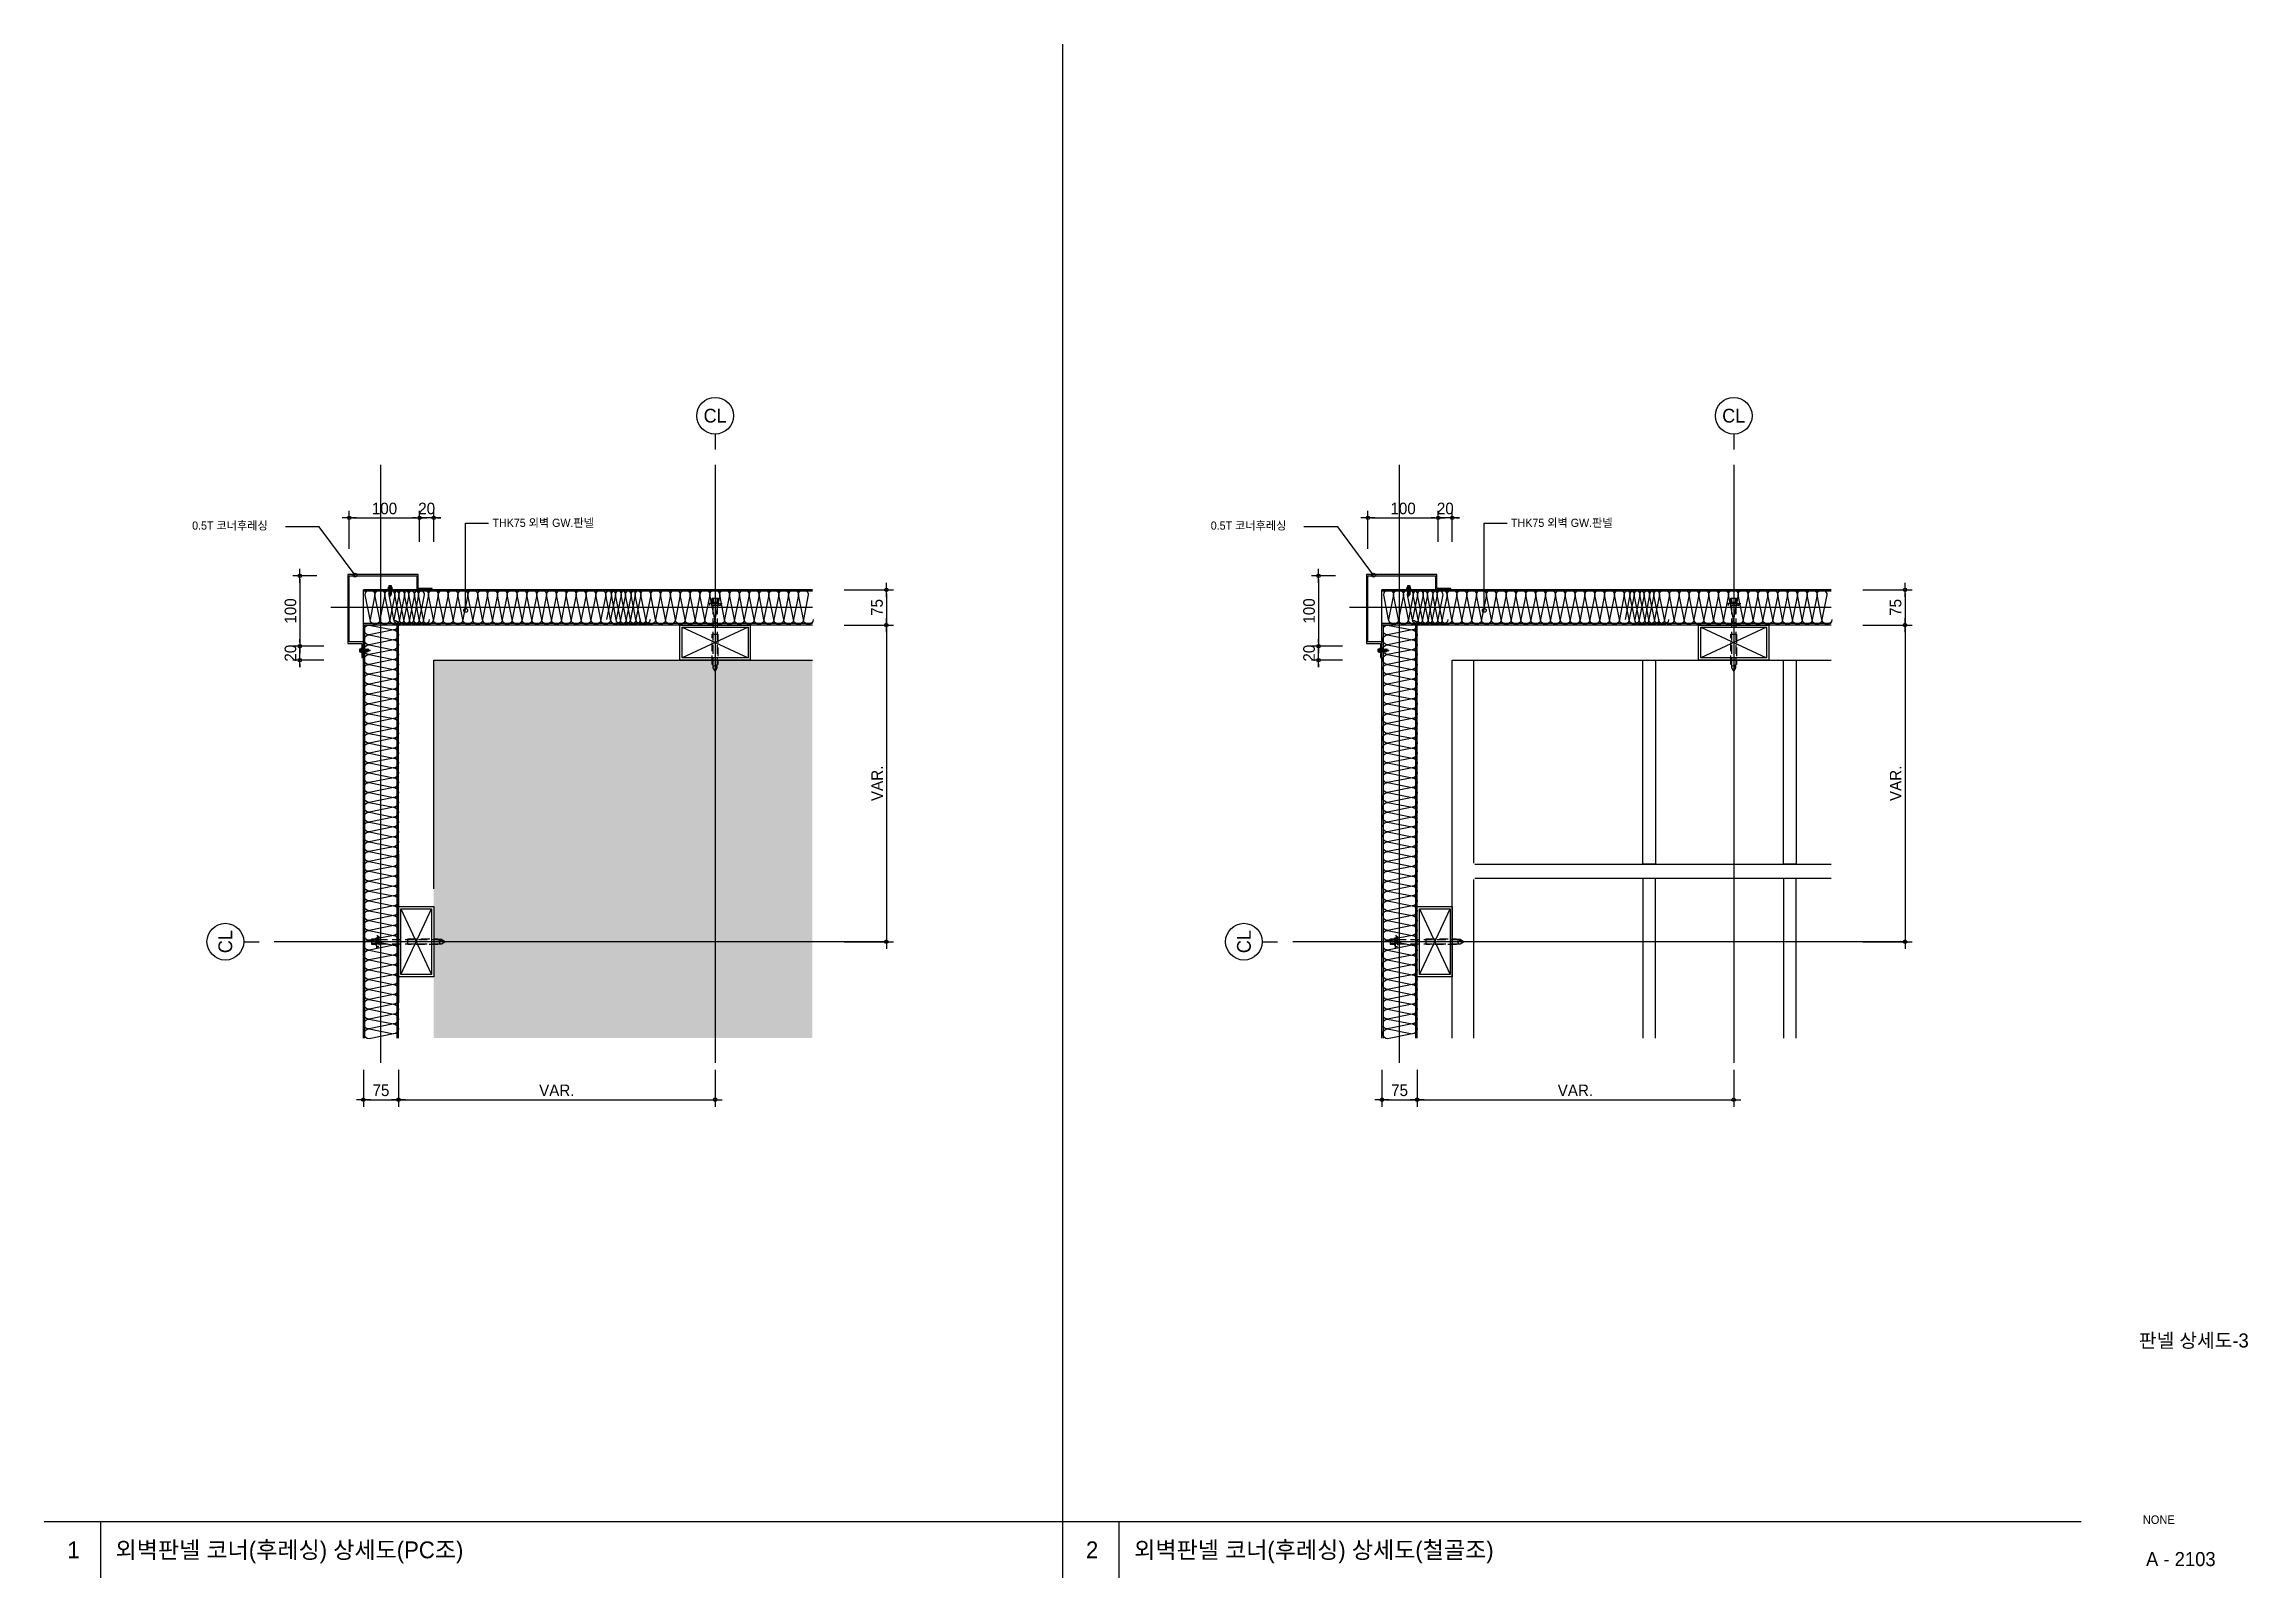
# Model space of a CAD drawing. Header units: millimetres. Extents: x 50863 to 79787, y -43062 to -37468.
# Drawn here: x 58404 to 61537, y -39648 to -37468 of the extents above; entities that cross this region are included whole.
import ezdxf
from ezdxf.enums import TextEntityAlignment as Align

# ---------------------------------------------------------------- set-up
doc = ezdxf.new("R2010")
doc.units = ezdxf.units.MM
doc.header["$LTSCALE"] = 50
doc.linetypes.add('HIDDEN', pattern=[0.375, 0.25, -0.125])
for name, color, linetype in [('4', 4, 'Continuous'), ('4A.TEC FORM-TEXT', 3, 'Continuous'), ('4A.TEC TEXT 2', 3, 'Continuous'), ('Anchor_BP1', 7, 'Continuous'), ('ARTINT-A1$0$MK', 3, 'Continuous'), ('ARTINT-A1$0$TEX', 7, 'Continuous'), ('BaseDetail', 7, 'Continuous'), ('BOLT', 7, 'Continuous'), ('DIM', 7, 'Continuous'), ('F_LINE', 31, 'HIDDEN'), ('FIN', 5, 'Continuous'), ('FOR_', 4, 'Continuous'), ('HAT', 5, 'Continuous'), ('LAN', 1, 'Continuous'), ('SY', 1, 'Continuous'), ('TEXT', 3, 'Continuous'), ('WAL', 3, 'Continuous')]:
    doc.layers.add(name, color=color, linetype=linetype)
doc.styles.add('GHS', font='')
doc.styles.add('나눔고딕', font='')
doc.styles.add('돋움', font='')
doc.styles.add('울릉도L', font='')
doc.styles.get('GHS').set_extended_font_data('Dotum')
doc.styles.get('나눔고딕').set_extended_font_data('Dotum')
doc.styles.get('돋움').set_extended_font_data('Dotum')
doc.styles.get('울릉도L').set_extended_font_data('Dotum')
doc.dimstyles.new('DIM_600(외부치수)', dxfattribs={"dimscale": 400, "dimtxt": 3.3, "dimasz": 1, "dimexe": 2, "dimexo": 2, "dimgap": 1, "dimtad": 1, "dimdec": 0, "dimdsep": 46, "dimlunit": 6, "dimtxsty": '나눔고딕', "dimblk1": 'DIMDOT', "dimblk2": 'DIMDOT', "dimsah": 1, "dimcen": 2.5, "dimdle": 1.5, "dimclrd": 8, "dimclre": 8, "dimclrt": 3, "dimadec": 0, "dimazin": 0, "dimtfac": 1, "dimtdec": 0, "dimtix": 1, "dimtmove": 2, "dimatfit": 3, "dimldrblk": 'DIMDOT', "dimfxl": 0, "dimtvp": 1, "dimtolj": 1, "dimtzin": 0, "dimarcsym": 0})

msp = doc.modelspace()

# ---------------------------------------------------------------- texts
at = {"layer": '4A.TEC FORM-TEXT', "style": '돋움'}
msp.add_text('A - 2103', height=20, dxfattribs=at).set_placement((61441.7, -39631.4), align=Align.CENTER)
at = {"layer": '4A.TEC TEXT 2', "style": '나눔고딕'}
for s, height, p in [('판넬 상세도-3', 20, (61460.2, -39320.7)), ('NONE', 12, (61410.4, -39571.4))]:
    msp.add_text(s, height=height, dxfattribs=at).set_placement(p, align=Align.CENTER)
at = {"layer": 'ARTINT-A1$0$MK', "style": '돋움'}
for s, p in [('1', (58437.3, -39620.3)), ('외벽판넬 코너(후레싱) 상세도(PC조)', (58505.8, -39620.3)), ('2', (59885.3, -39620.3)), ('외벽판넬 코너(후레싱) 상세도(철골조)', (59953.8, -39620.3))]:
    msp.add_text(s, height=24, dxfattribs=at).set_placement(p)
at = {"layer": 'ARTINT-A1$0$TEX', "style": '돋움'}
for s, height, p in [('0.5T 코너후레싱', 11.6, (58614.7, -38152.5)), ('THK75 외벽 GW.판넬', 11.604, (59041.6, -38148.6)), ('0.5T 코너후레싱', 11.6, (60062.7, -38152.5)), ('THK75 외벽 GW.판넬', 11.604, (60489.6, -38148.6))]:
    msp.add_text(s, height=height, dxfattribs=at).set_placement(p, align=Align.MIDDLE_LEFT)

# ---------------------------------------------------------------- blocks, each defined once
blk = doc.blocks.new('insul1')
blk.add_lwpolyline([(0, 0.25, 1.34403065), (0.35, 0.25), (0.2, 0.75, -1.34403065), (0.55, 0.75), (0.4, 0.25)], format="xyb")
blk = doc.blocks.new('DIMDOT')
blk.add_line((-2, 0), (2, 0))
blk.add_circle((0, 0), 0.5)
blk = doc.blocks.new('*D74')
at = {"color": 8, "lineweight": -2}
for p, q in [((58908.1, -38926), (58908.1, -38978.5)), ((59358.1, -38926), (59358.1, -38978.5)), ((58913.1, -38968.5), (59353.1, -38968.5))]:
    blk.add_line(p, q, dxfattribs=at)
at = {"layer": 'Defpoints', "color": 0}
for p in [(58908.1, -38916), (59358.1, -38916), (59358.1, -38968.5)]:
    blk.add_point(p, dxfattribs=at)
at = {"color": 8, "lineweight": -2, "xscale": 5, "yscale": 5, "zscale": 5, "rotation": 180}
blk.add_blockref('DIMDOT', (58908.1, -38968.5), dxfattribs=at)
at = {"color": 8, "lineweight": -2, "xscale": 5, "yscale": 5, "zscale": 5}
blk.add_blockref('DIMDOT', (59358.1, -38968.5), dxfattribs=at)
at = {"color": 3, "insert": (59133.1, -38955.2), "char_height": 16.5, "attachment_point": 5, "style": '나눔고딕'}
blk.add_mtext('\\A1;VAR.', dxfattribs=at)
blk = doc.blocks.new('*D75')
at = {"color": 8, "lineweight": -2}
for p, q in [((58858.1, -38926), (58858.1, -38978.5)), ((58908.1, -38926), (58908.1, -38978.5)), ((58863.1, -38968.5), (58903.1, -38968.5))]:
    blk.add_line(p, q, dxfattribs=at)
at = {"layer": 'Defpoints', "color": 0}
for p in [(58858.1, -38916), (58908.1, -38916), (58908.1, -38968.5)]:
    blk.add_point(p, dxfattribs=at)
at = {"color": 8, "lineweight": -2, "xscale": 5, "yscale": 5, "zscale": 5, "rotation": 180}
blk.add_blockref('DIMDOT', (58858.1, -38968.5), dxfattribs=at)
at = {"color": 8, "lineweight": -2, "xscale": 5, "yscale": 5, "zscale": 5}
blk.add_blockref('DIMDOT', (58908.1, -38968.5), dxfattribs=at)
at = {"color": 3, "insert": (58883.1, -38955.2), "char_height": 16.5, "attachment_point": 5, "style": '나눔고딕'}
blk.add_mtext('\\A1;75', dxfattribs=at)
blk = doc.blocks.new('*D76')
at = {"color": 8, "lineweight": -2}
for p, q in [((59541.5, -38293.9), (59611.6, -38293.9)), ((59601.6, -38298.9), (59601.6, -38738.9)), ((59541.5, -38743.9), (59611.6, -38743.9))]:
    blk.add_line(p, q, dxfattribs=at)
at = {"layer": 'Defpoints', "color": 0}
for p in [(59531.5, -38293.9), (59531.5, -38743.9), (59601.6, -38743.9)]:
    blk.add_point(p, dxfattribs=at)
at = {"color": 8, "lineweight": -2, "xscale": 5, "yscale": 5, "zscale": 5}
for p, rotation in [((59601.6, -38293.9), 90), ((59601.6, -38743.9), 270)]:
    blk.add_blockref('DIMDOT', p, dxfattribs=dict(at, rotation=rotation))
at = {"color": 3, "insert": (59588.3, -38518.9), "char_height": 16.5, "attachment_point": 5, "rotation": 90, "style": '나눔고딕'}
blk.add_mtext('\\A1;VAR.', dxfattribs=at)
blk = doc.blocks.new('*D77')
at = {"color": 8, "lineweight": -2}
for p, q in [((59541.5, -38243.9), (59611.6, -38243.9)), ((59601.6, -38248.9), (59601.6, -38288.9)), ((59541.5, -38293.9), (59611.6, -38293.9))]:
    blk.add_line(p, q, dxfattribs=at)
at = {"layer": 'Defpoints', "color": 0}
for p in [(59531.5, -38243.9), (59531.5, -38293.9), (59601.6, -38293.9)]:
    blk.add_point(p, dxfattribs=at)
at = {"color": 8, "lineweight": -2, "xscale": 5, "yscale": 5, "zscale": 5}
for p, rotation in [((59601.6, -38243.9), 90), ((59601.6, -38293.9), 270)]:
    blk.add_blockref('DIMDOT', p, dxfattribs=dict(at, rotation=rotation))
at = {"color": 3, "insert": (59588.3, -38268.9), "char_height": 16.5, "attachment_point": 5, "rotation": 90, "style": '나눔고딕'}
blk.add_mtext('\\A1;75', dxfattribs=at)
blk = doc.blocks.new('*D78')
at = {"color": 8, "lineweight": -2}
for p, q in [((58767.8, -38318.9), (58767.8, -38313.9)), ((58801.8, -38323.9), (58757.8, -38323.9)), ((58801.8, -38343.9), (58757.8, -38343.9)), ((58767.8, -38343.9), (58767.8, -38323.9)), ((58767.8, -38348.9), (58767.8, -38353.9))]:
    blk.add_line(p, q, dxfattribs=at)
at = {"layer": 'Defpoints', "color": 0}
for p in [(58767.8, -38323.9), (58811.8, -38323.9), (58811.8, -38343.9)]:
    blk.add_point(p, dxfattribs=at)
at = {"color": 8, "lineweight": -2, "xscale": 5, "yscale": 5, "zscale": 5}
for p, rotation in [((58767.8, -38323.9), 270), ((58767.8, -38343.9), 90)]:
    blk.add_blockref('DIMDOT', p, dxfattribs=dict(at, rotation=rotation))
at = {"color": 3, "insert": (58754.5, -38333.9), "char_height": 16.5, "attachment_point": 5, "rotation": 90, "style": '나눔고딕'}
blk.add_mtext('\\A1;20', dxfattribs=at)
blk = doc.blocks.new('*D79')
at = {"color": 8, "lineweight": -2}
for p, q in [((58933.1, -38141.6), (58928.1, -38141.6)), ((58938.1, -38175.7), (58938.1, -38131.6)), ((58958.1, -38141.6), (58938.1, -38141.6)), ((58958.1, -38175.7), (58958.1, -38131.6)), ((58963.1, -38141.6), (58968.1, -38141.6))]:
    blk.add_line(p, q, dxfattribs=at)
at = {"layer": 'Defpoints', "color": 0}
for p in [(58938.1, -38141.6), (58938.1, -38185.7), (58958.1, -38185.7)]:
    blk.add_point(p, dxfattribs=at)
at = {"color": 8, "lineweight": -2, "xscale": 5, "yscale": 5, "zscale": 5}
blk.add_blockref('DIMDOT', (58938.1, -38141.6), dxfattribs=at)
at = {"color": 8, "lineweight": -2, "xscale": 5, "yscale": 5, "zscale": 5, "rotation": 180}
blk.add_blockref('DIMDOT', (58958.1, -38141.6), dxfattribs=at)
at = {"color": 3, "insert": (58948.1, -38128.3), "char_height": 16.5, "attachment_point": 5, "style": '나눔고딕'}
blk.add_mtext('\\A1;20', dxfattribs=at)
blk = doc.blocks.new('A$C78A54C9A')
at = {"layer": '4'}
for p, q in [((0.1, 12.1), (0.7, 12.5)), ((6.2, 11.7), (0.2, 11.7)), ((0.6, 13.1), (0.6, 12.5)), ((5.9, 13.1), (0.6, 13.1)), ((0.6, 12.5), (5.9, 12.5)), ((1.3, 14.9), (1.3, 13.1)), ((5.1, 14.9), (1.3, 14.9)), ((1.7, 11.7), (1.7, 11.6)), ((1.7, 10.9), (1.7, 9.8)), ((1.7, 9.2), (1.7, 8.1)), ((1.7, 7.4), (1.7, 6.3)), ((1.7, 5.7), (1.7, 4.6)), ((1.7, 3.9), (1.7, 3.4)), ((3.1, 0), (1.7, 3.4)), ((4.6, 15.4), (1.8, 15.4)), ((2.1, 14.9), (2.1, 13.1)), ((4.5, 3.2), (3.1, 0)), ((4.1, 13.1), (4.1, 14.9)), ((4.6, 11.7), (4.6, 10.8)), ((4.6, 10.2), (4.6, 9.1)), ((4.6, 8.4), (4.6, 7.3)), ((4.6, 6.7), (4.6, 5.6)), ((4.6, 4.9), (4.6, 3.8)), ((5.1, 13.1), (5.1, 14.9)), ((6.3, 12.1), (5.8, 12.5)), ((5.9, 12.5), (5.9, 13.1))]:
    blk.add_line(p, q, dxfattribs=at)
at = {"layer": '4', "color": 5}
for p, q in [((1.1, 11.7), (1.7, 10.9)), ((1.1, 10), (1.7, 9.2)), ((1.1, 8.2), (1.7, 7.4)), ((1.1, 6.5), (1.7, 5.7)), ((1.1, 4.7), (1.7, 3.9)), ((5.2, 10), (1.7, 10.9)), ((5.2, 8.3), (1.7, 9.2)), ((5.2, 6.5), (1.7, 7.4)), ((5.2, 4.8), (1.7, 5.7)), ((5.2, 3), (1.7, 3.9))]:
    blk.add_line(p, q, dxfattribs=at)
at = {"layer": '4', "color": 7}
for p, q in [((4.6, 9.1), (1.1, 10)), ((4.6, 7.3), (1.1, 8.2)), ((4.6, 5.6), (1.1, 6.5)), ((4.6, 3.8), (1.1, 4.7)), ((4.6, 10.8), (1.2, 11.7)), ((1.7, 3.4), (3.2, 2.2)), ((4.6, 10.8), (5.2, 10)), ((4.6, 9.1), (5.2, 8.3)), ((4.6, 7.3), (5.2, 6.5)), ((4.6, 5.6), (5.2, 4.8)), ((4.6, 3.8), (5.2, 3))]:
    blk.add_line(p, q, dxfattribs=at)
at = {"layer": '4', "color": 3}
blk.add_line((3.2, 2.2), (3.1, 0), dxfattribs=at)
at = {"layer": '4'}
for centre, radius, start, end in [((0.2, 11.9), 0.25, 121.4474, 270), ((1.8, 14.9), 0.5, 90, 180), ((2.6, 14.9), 0.5, 90, 180), ((3.6, 14.9), 0.5, 0, 90), ((4.6, 14.9), 0.5, 0, 90), ((6.2, 11.9), 0.25, 270, 55.4728)]:
    blk.add_arc(centre, radius, start, end, dxfattribs=at)
blk = doc.blocks.new('*D80')
at = {"color": 8, "lineweight": -2}
for p, q in [((58791.8, -38223.9), (58757.8, -38223.9)), ((58767.8, -38228.9), (58767.8, -38318.9)), ((58801.8, -38323.9), (58757.8, -38323.9))]:
    blk.add_line(p, q, dxfattribs=at)
at = {"layer": 'Defpoints', "color": 0}
for p in [(58801.8, -38223.9), (58767.8, -38323.9), (58811.8, -38323.9)]:
    blk.add_point(p, dxfattribs=at)
at = {"color": 8, "lineweight": -2, "xscale": 5, "yscale": 5, "zscale": 5}
for p, rotation in [((58767.8, -38223.9), 90), ((58767.8, -38323.9), 270)]:
    blk.add_blockref('DIMDOT', p, dxfattribs=dict(at, rotation=rotation))
at = {"color": 3, "insert": (58754.5, -38273.9), "char_height": 16.5, "attachment_point": 5, "rotation": 90, "style": '나눔고딕'}
blk.add_mtext('\\A1;100', dxfattribs=at)
blk = doc.blocks.new('*D81')
at = {"color": 8, "lineweight": -2}
for p, q in [((58838.1, -38185.7), (58838.1, -38131.6)), ((58843.1, -38141.6), (58933.1, -38141.6)), ((58938.1, -38175.7), (58938.1, -38131.6))]:
    blk.add_line(p, q, dxfattribs=at)
at = {"layer": 'Defpoints', "color": 0}
for p in [(58938.1, -38141.6), (58938.1, -38185.7), (58838.1, -38195.7)]:
    blk.add_point(p, dxfattribs=at)
at = {"color": 8, "lineweight": -2, "xscale": 5, "yscale": 5, "zscale": 5, "rotation": 180}
blk.add_blockref('DIMDOT', (58838.1, -38141.6), dxfattribs=at)
at = {"color": 8, "lineweight": -2, "xscale": 5, "yscale": 5, "zscale": 5}
blk.add_blockref('DIMDOT', (58938.1, -38141.6), dxfattribs=at)
at = {"color": 3, "insert": (58888.1, -38128.3), "char_height": 16.5, "attachment_point": 5, "style": '나눔고딕'}
blk.add_mtext('\\A1;100', dxfattribs=at)
blk = doc.blocks.new('ccs122')
blk.add_line((0, 8), (0, 3))
blk.add_circle((0, 14), 6)
at = {"color": 3, "style": 'GHS'}
blk.add_attdef('NO', text='', height=4.5, dxfattribs=at).set_placement((-0.01, 14.02), align=Align.MIDDLE_CENTER)
blk = doc.blocks.new('SCREW150')
at = {"layer": 'BOLT', "linetype": 'HIDDEN'}
for p, q in [((-4, 10), (4, 10)), ((-4, 4.2), (-4, 10)), ((-3, 0), (-3, -84)), ((-2.5, 4.2), (-2.5, 10)), ((2.5, 10), (2.5, 4.2)), ((3, 0), (3, -84)), ((4, 10), (4, 4.2))]:
    blk.add_line(p, q, dxfattribs=at)
for points in [[(9, 3), (9, 2), (-9, 2), (-9, 3)], [(-5, 4.2), (-5, 3), (5, 3), (5, 4.2)]]:
    blk.add_lwpolyline(points, close=True, dxfattribs=at)
for points in [[(7.5, 2), (7.5, 0), (-7.5, 0), (-7.5, 2)], [(-3, -84), (-4, -84), (-4, -41), (4, -41), (4, -84), (3, -84)], [(-3, -84), (-3, -89), (0, -94), (3, -89), (3, -84)], [(0, -94), (1, -88), (3, -86), (1, -85), (-3, -87)]]:
    blk.add_lwpolyline(points, dxfattribs=at)
blk = doc.blocks.new('*D103')
at = {"color": 8, "lineweight": -2}
for p, q in [((60356.1, -38926), (60356.1, -38978.5)), ((60806.1, -38926), (60806.1, -38978.5)), ((60361.1, -38968.5), (60801.1, -38968.5))]:
    blk.add_line(p, q, dxfattribs=at)
at = {"layer": 'Defpoints', "color": 0}
for p in [(60356.1, -38916), (60806.1, -38916), (60806.1, -38968.5)]:
    blk.add_point(p, dxfattribs=at)
at = {"color": 8, "lineweight": -2, "xscale": 5, "yscale": 5, "zscale": 5, "rotation": 180}
blk.add_blockref('DIMDOT', (60356.1, -38968.5), dxfattribs=at)
at = {"color": 8, "lineweight": -2, "xscale": 5, "yscale": 5, "zscale": 5}
blk.add_blockref('DIMDOT', (60806.1, -38968.5), dxfattribs=at)
at = {"color": 3, "insert": (60581.1, -38955.2), "char_height": 16.5, "attachment_point": 5, "style": '나눔고딕'}
blk.add_mtext('\\A1;VAR.', dxfattribs=at)
blk = doc.blocks.new('*D104')
at = {"color": 8, "lineweight": -2}
for p, q in [((60306.1, -38926), (60306.1, -38978.5)), ((60356.1, -38926), (60356.1, -38978.5)), ((60311.1, -38968.5), (60351.1, -38968.5))]:
    blk.add_line(p, q, dxfattribs=at)
at = {"layer": 'Defpoints', "color": 0}
for p in [(60306.1, -38916), (60356.1, -38916), (60356.1, -38968.5)]:
    blk.add_point(p, dxfattribs=at)
at = {"color": 8, "lineweight": -2, "xscale": 5, "yscale": 5, "zscale": 5, "rotation": 180}
blk.add_blockref('DIMDOT', (60306.1, -38968.5), dxfattribs=at)
at = {"color": 8, "lineweight": -2, "xscale": 5, "yscale": 5, "zscale": 5}
blk.add_blockref('DIMDOT', (60356.1, -38968.5), dxfattribs=at)
at = {"color": 3, "insert": (60331.1, -38955.2), "char_height": 16.5, "attachment_point": 5, "style": '나눔고딕'}
blk.add_mtext('\\A1;75', dxfattribs=at)
blk = doc.blocks.new('*D105')
at = {"color": 8, "lineweight": -2}
for p, q in [((60989.5, -38293.9), (61059.6, -38293.9)), ((61049.6, -38298.9), (61049.6, -38738.9)), ((60989.5, -38743.9), (61059.6, -38743.9))]:
    blk.add_line(p, q, dxfattribs=at)
at = {"layer": 'Defpoints', "color": 0}
for p in [(60979.5, -38293.9), (60979.5, -38743.9), (61049.6, -38743.9)]:
    blk.add_point(p, dxfattribs=at)
at = {"color": 8, "lineweight": -2, "xscale": 5, "yscale": 5, "zscale": 5}
for p, rotation in [((61049.6, -38293.9), 90), ((61049.6, -38743.9), 270)]:
    blk.add_blockref('DIMDOT', p, dxfattribs=dict(at, rotation=rotation))
at = {"color": 3, "insert": (61036.3, -38518.9), "char_height": 16.5, "attachment_point": 5, "rotation": 90, "style": '나눔고딕'}
blk.add_mtext('\\A1;VAR.', dxfattribs=at)
blk = doc.blocks.new('*D106')
at = {"color": 8, "lineweight": -2}
for p, q in [((60989.5, -38243.9), (61059.6, -38243.9)), ((61049.6, -38248.9), (61049.6, -38288.9)), ((60989.5, -38293.9), (61059.6, -38293.9))]:
    blk.add_line(p, q, dxfattribs=at)
at = {"layer": 'Defpoints', "color": 0}
for p in [(60979.5, -38243.9), (60979.5, -38293.9), (61049.6, -38293.9)]:
    blk.add_point(p, dxfattribs=at)
at = {"color": 8, "lineweight": -2, "xscale": 5, "yscale": 5, "zscale": 5}
for p, rotation in [((61049.6, -38243.9), 90), ((61049.6, -38293.9), 270)]:
    blk.add_blockref('DIMDOT', p, dxfattribs=dict(at, rotation=rotation))
at = {"color": 3, "insert": (61036.3, -38268.9), "char_height": 16.5, "attachment_point": 5, "rotation": 90, "style": '나눔고딕'}
blk.add_mtext('\\A1;75', dxfattribs=at)
blk = doc.blocks.new('*D107')
at = {"color": 8, "lineweight": -2}
for p, q in [((60215.8, -38318.9), (60215.8, -38313.9)), ((60249.8, -38323.9), (60205.8, -38323.9)), ((60249.8, -38343.9), (60205.8, -38343.9)), ((60215.8, -38343.9), (60215.8, -38323.9)), ((60215.8, -38348.9), (60215.8, -38353.9))]:
    blk.add_line(p, q, dxfattribs=at)
at = {"layer": 'Defpoints', "color": 0}
for p in [(60215.8, -38323.9), (60259.8, -38323.9), (60259.8, -38343.9)]:
    blk.add_point(p, dxfattribs=at)
at = {"color": 8, "lineweight": -2, "xscale": 5, "yscale": 5, "zscale": 5}
for p, rotation in [((60215.8, -38323.9), 270), ((60215.8, -38343.9), 90)]:
    blk.add_blockref('DIMDOT', p, dxfattribs=dict(at, rotation=rotation))
at = {"color": 3, "insert": (60202.5, -38333.9), "char_height": 16.5, "attachment_point": 5, "rotation": 90, "style": '나눔고딕'}
blk.add_mtext('\\A1;20', dxfattribs=at)
blk = doc.blocks.new('*D108')
at = {"color": 8, "lineweight": -2}
for p, q in [((60381.1, -38141.6), (60376.1, -38141.6)), ((60386.1, -38175.7), (60386.1, -38131.6)), ((60406.1, -38141.6), (60386.1, -38141.6)), ((60406.1, -38175.7), (60406.1, -38131.6)), ((60411.1, -38141.6), (60416.1, -38141.6))]:
    blk.add_line(p, q, dxfattribs=at)
at = {"layer": 'Defpoints', "color": 0}
for p in [(60386.1, -38141.6), (60386.1, -38185.7), (60406.1, -38185.7)]:
    blk.add_point(p, dxfattribs=at)
at = {"color": 8, "lineweight": -2, "xscale": 5, "yscale": 5, "zscale": 5}
blk.add_blockref('DIMDOT', (60386.1, -38141.6), dxfattribs=at)
at = {"color": 8, "lineweight": -2, "xscale": 5, "yscale": 5, "zscale": 5, "rotation": 180}
blk.add_blockref('DIMDOT', (60406.1, -38141.6), dxfattribs=at)
at = {"color": 3, "insert": (60396.1, -38128.3), "char_height": 16.5, "attachment_point": 5, "style": '나눔고딕'}
blk.add_mtext('\\A1;20', dxfattribs=at)
blk = doc.blocks.new('*D109')
at = {"color": 8, "lineweight": -2}
for p, q in [((60239.8, -38223.9), (60205.8, -38223.9)), ((60215.8, -38228.9), (60215.8, -38318.9)), ((60249.8, -38323.9), (60205.8, -38323.9))]:
    blk.add_line(p, q, dxfattribs=at)
at = {"layer": 'Defpoints', "color": 0}
for p in [(60249.8, -38223.9), (60215.8, -38323.9), (60259.8, -38323.9)]:
    blk.add_point(p, dxfattribs=at)
at = {"color": 8, "lineweight": -2, "xscale": 5, "yscale": 5, "zscale": 5}
for p, rotation in [((60215.8, -38223.9), 90), ((60215.8, -38323.9), 270)]:
    blk.add_blockref('DIMDOT', p, dxfattribs=dict(at, rotation=rotation))
at = {"color": 3, "insert": (60202.5, -38273.9), "char_height": 16.5, "attachment_point": 5, "rotation": 90, "style": '나눔고딕'}
blk.add_mtext('\\A1;100', dxfattribs=at)
blk = doc.blocks.new('*D110')
at = {"color": 8, "lineweight": -2}
for p, q in [((60286.1, -38185.7), (60286.1, -38131.6)), ((60291.1, -38141.6), (60381.1, -38141.6)), ((60386.1, -38175.7), (60386.1, -38131.6))]:
    blk.add_line(p, q, dxfattribs=at)
at = {"layer": 'Defpoints', "color": 0}
for p in [(60386.1, -38141.6), (60386.1, -38185.7), (60286.1, -38195.7)]:
    blk.add_point(p, dxfattribs=at)
at = {"color": 8, "lineweight": -2, "xscale": 5, "yscale": 5, "zscale": 5, "rotation": 180}
blk.add_blockref('DIMDOT', (60286.1, -38141.6), dxfattribs=at)
at = {"color": 8, "lineweight": -2, "xscale": 5, "yscale": 5, "zscale": 5}
blk.add_blockref('DIMDOT', (60386.1, -38141.6), dxfattribs=at)
at = {"color": 3, "insert": (60336.1, -38128.3), "char_height": 16.5, "attachment_point": 5, "style": '나눔고딕'}
blk.add_mtext('\\A1;100', dxfattribs=at)

# ---------------------------------------------------------------- dimensions: what is measured, and where the dimension line sits
for base, p1, p2, picture, middle in [((58938.1, -38141.6), (58838.1, -38195.7), (58938.1, -38185.7), '*D81', (58888.1, -38128.3)), ((60386.1, -38141.6), (60286.1, -38195.7), (60386.1, -38185.7), '*D110', (60336.1, -38128.3))]:
    dim = msp.add_linear_dim(base=base, p1=p1, p2=p2, dimstyle='DIM_600(외부치수)', override={"dimscale": 5})
    dim.commit()
    dim.dimension.update_dxf_attribs({"geometry": picture, "text_midpoint": middle})
for base, p1, p2, angle, picture, middle in [((58938.1, -38141.6), (58958.1, -38185.7), (58938.1, -38185.7), 180, '*D79', (58948.1, -38128.3)), ((60386.1, -38141.6), (60406.1, -38185.7), (60386.1, -38185.7), 180, '*D108', (60396.1, -38128.3)), ((58767.8, -38323.9), (58801.8, -38223.9), (58811.8, -38323.9), 90, '*D80', (58754.5, -38273.9)), ((60215.8, -38323.9), (60249.8, -38223.9), (60259.8, -38323.9), 90, '*D109', (60202.5, -38273.9)), ((58767.8, -38323.9), (58811.8, -38343.9), (58811.8, -38323.9), 90, '*D78', (58754.5, -38333.9)), ((60215.8, -38323.9), (60259.8, -38343.9), (60259.8, -38323.9), 90, '*D107', (60202.5, -38333.9))]:
    dim = msp.add_linear_dim(base=base, p1=p1, p2=p2, angle=angle, dimstyle='DIM_600(외부치수)', override={"dimscale": 5})
    dim.commit()
    dim.dimension.update_dxf_attribs({"geometry": picture, "text_midpoint": middle})
for base, p1, p2, angle, text, override, picture, middle in [((59601.6, -38293.9), (59531.5, -38243.9), (59531.5, -38293.9), 90, '75', {"dimscale": 5, "dimtxsty": '나눔고딕'}, '*D77', (59588.3, -38268.9)), ((61049.6, -38293.9), (60979.5, -38243.9), (60979.5, -38293.9), 90, '75', {"dimscale": 5, "dimtxsty": '나눔고딕'}, '*D106', (61036.3, -38268.9)), ((59601.6, -38743.9), (59531.5, -38293.9), (59531.5, -38743.9), 90, 'VAR.', {"dimscale": 5}, '*D76', (59588.3, -38518.9)), ((61049.6, -38743.9), (60979.5, -38293.9), (60979.5, -38743.9), 90, 'VAR.', {"dimscale": 5}, '*D105', (61036.3, -38518.9)), ((58908.1, -38968.5), (58858.1, -38916), (58908.1, -38916), 180, '75', {"dimscale": 5, "dimtxsty": '나눔고딕'}, '*D75', (58883.1, -38955.2)), ((59358.1, -38968.5), (58908.1, -38916), (59358.1, -38916), 180, 'VAR.', {"dimscale": 5}, '*D74', (59133.1, -38955.2)), ((60356.1, -38968.5), (60306.1, -38916), (60356.1, -38916), 180, '75', {"dimscale": 5, "dimtxsty": '나눔고딕'}, '*D104', (60331.1, -38955.2)), ((60806.1, -38968.5), (60356.1, -38916), (60806.1, -38916), 180, 'VAR.', {"dimscale": 5}, '*D103', (60581.1, -38955.2))]:
    dim = msp.add_linear_dim(base=base, p1=p1, p2=p2, angle=angle, text=text, dimstyle='DIM_600(외부치수)', override=override)
    dim.commit()
    dim.dimension.update_dxf_attribs({"geometry": picture, "text_midpoint": middle})

# ---------------------------------------------------------------- hatches: boundary and pattern name
h = msp.add_hatch(color=253)
h.dxf.hatch_style = 1
h.paths.add_polyline_path([(58958.1, -38343.9), (59496.5, -38343.9), (59496.5, -38881), (58958.1, -38881)])

# ---------------------------------------------------------------- linework, layer by layer
at = {"layer": 'Anchor_BP1', "color": 3}
for p, q in [((60677.1, -38633.9), (60677.1, -38343.9)), ((60677.1, -38343.9), (60695.1, -38343.9)), ((60695.1, -38343.9), (60695.1, -38633.9)), ((60877.1, -38633.9), (60877.1, -38343.9)), ((60877.1, -38343.9), (60895.1, -38343.9)), ((60895.1, -38343.9), (60895.1, -38633.9)), ((60686.1, -38633.9), (60677.1, -38633.9)), ((60686.1, -38653.9), (60677.1, -38653.9)), ((60677.1, -38653.9), (60677.1, -38881)), ((60695.1, -38633.9), (60686.1, -38633.9)), ((60695.1, -38653.9), (60686.1, -38653.9)), ((60695.1, -38881), (60695.1, -38653.9)), ((60886.1, -38633.9), (60877.1, -38633.9)), ((60886.1, -38653.9), (60877.1, -38653.9)), ((60877.1, -38653.9), (60877.1, -38881)), ((60895.1, -38633.9), (60886.1, -38633.9)), ((60895.1, -38653.9), (60886.1, -38653.9)), ((60895.1, -38881), (60895.1, -38653.9))]:
    msp.add_line(p, q, dxfattribs=at)
at = {"layer": 'ARTINT-A1$0$TEX', "color": 1}
for p, q in [((58883.1, -38916), (58883.1, -38066)), ((59358.1, -38066), (59358.1, -38916)), ((60331.1, -38916), (60331.1, -38066)), ((60806.1, -38066), (60806.1, -38916)), ((59496.5, -38268.9), (58811.8, -38268.9)), ((60944.5, -38268.9), (60259.8, -38268.9)), ((59531.5, -38743.9), (58811.8, -38743.9)), ((60979.5, -38743.9), (60259.8, -38743.9))]:
    msp.add_line(p, q, dxfattribs=at)
at = {"layer": 'BaseDetail', "color": 3}
for p, q in [((60406.1, -38881), (60406.1, -38343.9)), ((60406.1, -38343.9), (60436.1, -38343.9)), ((60436.1, -38343.9), (60436.1, -38632.1)), ((60436.1, -38655.7), (60436.1, -38881)), ((60437.9, -38633.9), (60944.5, -38633.9)), ((60944.5, -38653.9), (60437.9, -38653.9))]:
    msp.add_line(p, q, dxfattribs=at)
at = {"layer": 'DIM', "color": 9, "ltscale": 5}
msp.add_line((58908.1, -38618.9), (58908.1, -38831), dxfattribs=at)
at = {"layer": 'DIM'}
for points in [[(58846.2, -38223), (58795.3, -38154.3), (58747.2, -38154.3)], [(59003.5, -38273), (59003.5, -38148.9), (59036.2, -38148.9)], [(60294.2, -38223), (60243.3, -38154.3), (60195.2, -38154.3)], [(60451.5, -38273), (60451.5, -38148.9), (60484.2, -38148.9)]]:
    msp.add_lwpolyline(points, dxfattribs=at)
for points in [[(58848.9, -38223, -1), (58843.5, -38223, -1)], [(60296.9, -38223, -1), (60291.5, -38223, -1)], [(59006.2, -38273, -1), (59000.8, -38273, -1)], [(60454.2, -38273, -1), (60448.8, -38273, -1)]]:
    msp.add_lwpolyline(points, format="xyb", close=True, dxfattribs=at)
at = {"layer": 'DIM', "color": 9, "ltscale": 5}
for points in [[(58958.1, -38668.9), (58958.1, -38343.9), (59496.5, -38343.9)], [(60406.1, -38881), (60406.1, -38343.9), (60944.5, -38343.9)]]:
    msp.add_lwpolyline(points, dxfattribs=at)
at = {"layer": 'F_LINE', "color": 1, "linetype": 'ByBlock'}
for p, q in [((59601, -38743.9), (58731.5, -38743.9)), ((61049, -38743.9), (60179.5, -38743.9))]:
    msp.add_line(p, q, dxfattribs=at)
at = {"layer": 'FIN'}
for p, q in [((58858.1, -38881), (58858.1, -38243.9)), ((59496.5, -38243.9), (58858.1, -38243.9)), ((59496.5, -38245.9), (58858.1, -38245.9)), ((60306.1, -38881), (60306.1, -38243.9)), ((60944.5, -38243.9), (60306.1, -38243.9)), ((60944.5, -38245.9), (60306.1, -38245.9)), ((59496.5, -38291.9), (58858.1, -38291.9)), ((59496.5, -38293.9), (58858.1, -38293.9)), ((58860.1, -38881), (58860.3, -38293.9)), ((58906.1, -38881), (58906.1, -38293.9)), ((58908.1, -38881), (58908.1, -38293.9)), ((60944.5, -38291.9), (60306.1, -38291.9)), ((60944.5, -38293.9), (60306.1, -38293.9)), ((60308.1, -38881), (60308.3, -38293.9)), ((60354.1, -38881), (60354.1, -38293.9)), ((60356.1, -38881), (60356.1, -38293.9))]:
    msp.add_line(p, q, dxfattribs=at)
at = {"layer": 'FOR_'}
for points in [[(58836.1, -38221.9), (58836.1, -38319.9), (58856.1, -38319.9), (58856.1, -38339.9), (58858.1, -38339.9), (58858.1, -38317.9), (58838.1, -38317.9), (58838.1, -38223.9), (58934.1, -38223.9), (58934.1, -38243.9), (58956.1, -38243.9), (58956.1, -38241.9), (58936.1, -38241.9), (58936.1, -38221.9), (58836.1, -38221.9)], [(60284.1, -38221.9), (60284.1, -38319.9), (60304.1, -38319.9), (60304.1, -38339.9), (60306.1, -38339.9), (60306.1, -38317.9), (60286.1, -38317.9), (60286.1, -38223.9), (60382.1, -38223.9), (60382.1, -38243.9), (60404.1, -38243.9), (60404.1, -38241.9), (60384.1, -38241.9), (60384.1, -38221.9), (60284.1, -38221.9)]]:
    msp.add_lwpolyline(points, dxfattribs=at)
for points in [[(59308.1, -38293.9), (59408.1, -38293.9), (59408.1, -38343.9), (59308.1, -38343.9)], [(59311.3, -38297.1), (59404.9, -38297.1), (59404.9, -38340.7), (59311.3, -38340.7)], [(60756.1, -38293.9), (60856.1, -38293.9), (60856.1, -38343.9), (60756.1, -38343.9)], [(60759.3, -38297.1), (60852.9, -38297.1), (60852.9, -38340.7), (60759.3, -38340.7)], [(58908.1, -38793.9), (58908.1, -38693.9), (58958.1, -38693.9), (58958.1, -38793.9)], [(58911.3, -38790.7), (58911.3, -38697.1), (58954.9, -38697.1), (58954.9, -38790.7)], [(60356.1, -38793.9), (60356.1, -38693.9), (60406.1, -38693.9), (60406.1, -38793.9)], [(60359.3, -38790.7), (60359.3, -38697.1), (60402.9, -38697.1), (60402.9, -38790.7)]]:
    msp.add_lwpolyline(points, close=True, dxfattribs=at)
at = {"layer": 'HAT'}
for points in [[(58881.6, -38285.9, -1), (58867.6, -38285.9), (58860.6, -38250.9, -1), (58874.6, -38250.9), (58867.6, -38285.9)], [(58895.6, -38285.9, -1), (58881.6, -38285.9), (58874.6, -38250.9, -1), (58888.6, -38250.9), (58881.6, -38285.9)], [(58909.6, -38285.9, -1), (58895.6, -38285.9), (58888.6, -38250.9, -1), (58902.6, -38250.9), (58895.6, -38285.9)], [(58915.6, -38285.9, -1), (58901.6, -38285.9), (58894.6, -38250.9, -0.263265), (58898, -38244.9, -0.263265)], [(58905.2, -38244.9, -0.263265), (58908.6, -38250.9), (58901.6, -38285.9)], [(58923.6, -38285.9, -1), (58909.6, -38285.9), (58902.6, -38250.9, -1), (58916.6, -38250.9), (58909.6, -38285.9)], [(58929.6, -38285.9, -1), (58915.6, -38285.9), (58908.6, -38250.9, -0.263265), (58912, -38244.9, -0.263265)], [(58919.2, -38244.9, -0.263265), (58922.6, -38250.9), (58915.6, -38285.9)], [(58937.6, -38285.9, -1), (58923.6, -38285.9), (58916.6, -38250.9, -0.313639), (58921.1, -38244.3, -0.313639)], [(58943.6, -38285.9, -1), (58929.6, -38285.9), (58922.6, -38250.9, -1), (58936.6, -38250.9), (58929.6, -38285.9)], [(58927.2, -38244.9, -0.263265), (58930.6, -38250.9), (58923.6, -38285.9)], [(58951.6, -38285.9, -1), (58937.6, -38285.9), (58930.6, -38250.9, -0.263265), (58934, -38244.9, -0.263265)], [(58957.6, -38285.9, -1), (58943.6, -38285.9), (58936.6, -38250.9, -1), (58950.6, -38250.9), (58943.6, -38285.9)], [(58941.2, -38244.9, -0.263265), (58944.6, -38250.9), (58937.6, -38285.9)], [(58971.6, -38285.9, -1), (58957.6, -38285.9), (58950.6, -38250.9, -1), (58964.6, -38250.9), (58957.6, -38285.9)], [(58985.6, -38285.9, -1), (58971.6, -38285.9), (58964.6, -38250.9, -1), (58978.6, -38250.9), (58971.6, -38285.9)], [(58999.6, -38285.9, -1), (58985.6, -38285.9), (58978.6, -38250.9, -0.263265), (58982, -38244.9, -0.263265)], [(58989.2, -38244.9, -0.263265), (58992.6, -38250.9), (58985.6, -38285.9)], [(59013.6, -38285.9, -1), (58999.6, -38285.9), (58992.6, -38250.9, -0.263265), (58996, -38244.9, -0.263265)], [(59003.2, -38244.9, -0.263265), (59006.6, -38250.9), (58999.6, -38285.9)], [(59027.6, -38285.9, -1), (59013.6, -38285.9), (59006.6, -38250.9, -0.263265), (59010, -38244.9, -0.263265)], [(59017.2, -38244.9, -0.263265), (59020.6, -38250.9), (59013.6, -38285.9)], [(59041.6, -38285.9, -1), (59027.6, -38285.9), (59020.6, -38250.9, -0.263265), (59024, -38244.9, -0.263265)], [(59027.5, -38243.9, -0.417076), (59034.6, -38250.9), (59027.6, -38285.9)], [(59055.6, -38285.9, -1), (59041.6, -38285.9), (59034.6, -38250.9, -1), (59048.6, -38250.9), (59041.6, -38285.9)], [(59069.6, -38285.9, -1), (59055.6, -38285.9), (59048.6, -38250.9, -1), (59062.6, -38250.9), (59055.6, -38285.9)], [(59083.6, -38285.9, -1), (59069.6, -38285.9), (59062.6, -38250.9, -1), (59076.6, -38250.9), (59069.6, -38285.9)], [(59097.6, -38285.9, -1), (59083.6, -38285.9), (59076.6, -38250.9, -0.267454), (59080.1, -38244.8, -0.267454)], [(59087.2, -38244.9, -0.263265), (59090.6, -38250.9), (59083.6, -38285.9)], [(59111.6, -38285.9, -1), (59097.6, -38285.9), (59090.6, -38250.9, -0.263265), (59094, -38244.9, -0.263265)], [(59101.2, -38244.9, -0.263265), (59104.6, -38250.9), (59097.6, -38285.9)], [(59125.6, -38285.9, -1), (59111.6, -38285.9), (59104.6, -38250.9, -0.263265), (59108, -38244.9, -0.263265)], [(59115.2, -38244.9, -0.263265), (59118.6, -38250.9), (59111.6, -38285.9)], [(59139.6, -38285.9, -1), (59125.6, -38285.9), (59118.6, -38250.9, -0.263265), (59122, -38244.9, -0.263265)], [(59129.2, -38244.9, -0.263265), (59132.6, -38250.9), (59125.6, -38285.9)], [(59153.6, -38285.9, -1), (59139.6, -38285.9), (59132.6, -38250.9, -0.263265), (59136, -38244.9, -0.263265)], [(59139.5, -38243.9, -0.417076), (59146.6, -38250.9), (59139.6, -38285.9)], [(59167.6, -38285.9, -1), (59153.6, -38285.9), (59146.6, -38250.9, -1), (59160.6, -38250.9), (59153.6, -38285.9)], [(59167.6, -38285.9, -1), (59153.6, -38285.9), (59146.6, -38250.9, -0.263265), (59150, -38244.9, -0.263265)], [(59181.6, -38285.9, -1), (59167.6, -38285.9), (59160.6, -38250.9, -1), (59174.6, -38250.9), (59167.6, -38285.9)], [(59195.6, -38285.9, -1), (59181.6, -38285.9), (59174.6, -38250.9, -0.267454), (59178.1, -38244.8, -0.267454)], [(59185.2, -38244.9, -0.263265), (59188.6, -38250.9), (59181.6, -38285.9)], [(59209.6, -38285.9, -1), (59195.6, -38285.9), (59188.6, -38250.9, -0.263265), (59192, -38244.9, -0.263265)], [(59199.2, -38244.9, -0.263265), (59202.6, -38250.9), (59195.6, -38285.9)], [(59223.6, -38285.9, -1), (59209.6, -38285.9), (59202.6, -38250.9, -0.263265), (59206, -38244.9, -0.263265)], [(59203.5, -38243.9, -0.417076), (59210.6, -38250.9), (59203.6, -38285.9)], [(59213.2, -38244.9, -0.263265), (59216.6, -38250.9), (59209.6, -38285.9)], [(59231.6, -38285.9, -1), (59217.6, -38285.9), (59210.6, -38250.9, -1), (59224.6, -38250.9), (59217.6, -38285.9)], [(59237.6, -38285.9, -1), (59223.6, -38285.9), (59216.6, -38250.9, -0.263265), (59220, -38244.9, -0.263265)], [(59227.2, -38244.9, -0.263265), (59230.6, -38250.9), (59223.6, -38285.9)], [(59245.6, -38285.9, -1), (59231.6, -38285.9), (59224.6, -38250.9, -1), (59238.6, -38250.9), (59231.6, -38285.9)], [(59251.6, -38285.9, -1), (59237.6, -38285.9), (59230.6, -38250.9, -0.263265), (59234, -38244.9, -0.263265)], [(59237.5, -38243.9, -0.417076), (59244.6, -38250.9), (59237.6, -38285.9)], [(59259.6, -38285.9, -1), (59245.6, -38285.9), (59238.6, -38250.9, -1), (59252.6, -38250.9), (59245.6, -38285.9)], [(59265.6, -38285.9, -1), (59251.6, -38285.9), (59244.6, -38250.9, -0.263265), (59248, -38244.9, -0.263265)], [(59273.6, -38285.9, -1), (59259.6, -38285.9), (59252.6, -38250.9, -0.267454), (59256.1, -38244.8, -0.267454)], [(59263.2, -38244.9, -0.263265), (59266.6, -38250.9), (59259.6, -38285.9)], [(59287.6, -38285.9, -1), (59273.6, -38285.9), (59266.6, -38250.9, -0.263265), (59270, -38244.9, -0.263265)], [(59277.2, -38244.9, -0.263265), (59280.6, -38250.9), (59273.6, -38285.9)], [(59301.6, -38285.9, -1), (59287.6, -38285.9), (59280.6, -38250.9, -0.263265), (59284, -38244.9, -0.263265)], [(59291.2, -38244.9, -0.263265), (59294.6, -38250.9), (59287.6, -38285.9)], [(59315.6, -38285.9, -1), (59301.6, -38285.9), (59294.6, -38250.9, -0.263265), (59298, -38244.9, -0.263265)], [(59305.2, -38244.9, -0.263265), (59308.6, -38250.9), (59301.6, -38285.9)], [(59329.6, -38285.9, -1), (59315.6, -38285.9), (59308.6, -38250.9, -0.263265), (59312, -38244.9, -0.263265)], [(59315.5, -38243.9, -0.417076), (59322.6, -38250.9), (59315.6, -38285.9)], [(59343.6, -38285.9, -1), (59329.6, -38285.9), (59322.6, -38250.9, -1), (59336.6, -38250.9), (59329.6, -38285.9)], [(59357.6, -38285.9, -1), (59343.6, -38285.9), (59336.6, -38250.9, -1), (59350.6, -38250.9), (59343.6, -38285.9)], [(59371.6, -38285.9, -1), (59357.6, -38285.9), (59350.6, -38250.9, -1), (59364.6, -38250.9), (59357.6, -38285.9)], [(59385.6, -38285.9, -1), (59371.6, -38285.9), (59364.6, -38250.9, -0.267454), (59368.1, -38244.8, -0.267454)], [(59375.2, -38244.9, -0.263265), (59378.6, -38250.9), (59371.6, -38285.9)], [(59399.6, -38285.9, -1), (59385.6, -38285.9), (59378.6, -38250.9, -0.263265), (59382, -38244.9, -0.263265)], [(59389.2, -38244.9, -0.263265), (59392.6, -38250.9), (59385.6, -38285.9)], [(59413.6, -38285.9, -1), (59399.6, -38285.9), (59392.6, -38250.9, -0.263265), (59396, -38244.9, -0.263265)], [(59403.2, -38244.9, -0.263265), (59406.6, -38250.9), (59399.6, -38285.9)], [(59427.6, -38285.9, -1), (59413.6, -38285.9), (59406.6, -38250.9, -0.263265), (59410, -38244.9, -0.263265)], [(59417.2, -38244.9, -0.263265), (59420.6, -38250.9), (59413.6, -38285.9)], [(59441.6, -38285.9, -1), (59427.6, -38285.9), (59420.6, -38250.9, -0.263265), (59424, -38244.9, -0.263265)], [(59427.5, -38243.9, -0.417076), (59434.6, -38250.9), (59427.6, -38285.9)], [(59455.6, -38285.9, -1), (59441.6, -38285.9), (59434.6, -38250.9, -1), (59448.6, -38250.9), (59441.6, -38285.9)], [(59469.6, -38285.9, -1), (59455.6, -38285.9), (59448.6, -38250.9, -1), (59462.6, -38250.9), (59455.6, -38285.9)], [(59483.6, -38285.9, -1), (59469.6, -38285.9), (59462.6, -38250.9, -1), (59476.6, -38250.9), (59469.6, -38285.9)], [(59497.6, -38285.9, -1), (59483.6, -38285.9), (59476.6, -38250.9, -0.267454), (59480.1, -38244.8, -0.267454)], [(59487.2, -38244.9, -0.263265), (59490.6, -38250.9), (59483.6, -38285.9)], [(60329.6, -38285.9, -1), (60315.6, -38285.9), (60308.6, -38250.9, -1), (60322.6, -38250.9), (60315.6, -38285.9)], [(60343.6, -38285.9, -1), (60329.6, -38285.9), (60322.6, -38250.9, -1), (60336.6, -38250.9), (60329.6, -38285.9)], [(60357.6, -38285.9, -1), (60343.6, -38285.9), (60336.6, -38250.9, -1), (60350.6, -38250.9), (60343.6, -38285.9)], [(60363.6, -38285.9, -1), (60349.6, -38285.9), (60342.6, -38250.9, -0.263265), (60346, -38244.9, -0.263265)], [(60353.2, -38244.9, -0.263265), (60356.6, -38250.9), (60349.6, -38285.9)], [(60371.6, -38285.9, -1), (60357.6, -38285.9), (60350.6, -38250.9, -1), (60364.6, -38250.9), (60357.6, -38285.9)], [(60377.6, -38285.9, -1), (60363.6, -38285.9), (60356.6, -38250.9, -0.263265), (60360, -38244.9, -0.263265)], [(60367.2, -38244.9, -0.263265), (60370.6, -38250.9), (60363.6, -38285.9)], [(60385.6, -38285.9, -1), (60371.6, -38285.9), (60364.6, -38250.9, -0.313639), (60369.1, -38244.3, -0.313639)], [(60391.6, -38285.9, -1), (60377.6, -38285.9), (60370.6, -38250.9, -1), (60384.6, -38250.9), (60377.6, -38285.9)], [(60375.2, -38244.9, -0.263265), (60378.6, -38250.9), (60371.6, -38285.9)], [(60399.6, -38285.9, -1), (60385.6, -38285.9), (60378.6, -38250.9, -0.263265), (60382, -38244.9, -0.263265)], [(60405.6, -38285.9, -1), (60391.6, -38285.9), (60384.6, -38250.9, -1), (60398.6, -38250.9), (60391.6, -38285.9)], [(60389.2, -38244.9, -0.263265), (60392.6, -38250.9), (60385.6, -38285.9)], [(60419.6, -38285.9, -1), (60405.6, -38285.9), (60398.6, -38250.9, -1), (60412.6, -38250.9), (60405.6, -38285.9)], [(60433.6, -38285.9, -1), (60419.6, -38285.9), (60412.6, -38250.9, -1), (60426.6, -38250.9), (60419.6, -38285.9)], [(60447.6, -38285.9, -1), (60433.6, -38285.9), (60426.6, -38250.9, -0.263265), (60430, -38244.9, -0.263265)], [(60437.2, -38244.9, -0.263265), (60440.6, -38250.9), (60433.6, -38285.9)], [(60461.6, -38285.9, -1), (60447.6, -38285.9), (60440.6, -38250.9, -0.263265), (60444, -38244.9, -0.263265)], [(60451.2, -38244.9, -0.263265), (60454.6, -38250.9), (60447.6, -38285.9)], [(60475.6, -38285.9, -1), (60461.6, -38285.9), (60454.6, -38250.9, -0.263265), (60458, -38244.9, -0.263265)], [(60465.2, -38244.9, -0.263265), (60468.6, -38250.9), (60461.6, -38285.9)], [(60489.6, -38285.9, -1), (60475.6, -38285.9), (60468.6, -38250.9, -0.263265), (60472, -38244.9, -0.263265)], [(60475.5, -38243.9, -0.417076), (60482.6, -38250.9), (60475.6, -38285.9)], [(60503.6, -38285.9, -1), (60489.6, -38285.9), (60482.6, -38250.9, -1), (60496.6, -38250.9), (60489.6, -38285.9)], [(60517.6, -38285.9, -1), (60503.6, -38285.9), (60496.6, -38250.9, -1), (60510.6, -38250.9), (60503.6, -38285.9)], [(60531.6, -38285.9, -1), (60517.6, -38285.9), (60510.6, -38250.9, -1), (60524.6, -38250.9), (60517.6, -38285.9)], [(60545.6, -38285.9, -1), (60531.6, -38285.9), (60524.6, -38250.9, -0.267454), (60528.1, -38244.8, -0.267454)], [(60535.2, -38244.9, -0.263265), (60538.6, -38250.9), (60531.6, -38285.9)], [(60559.6, -38285.9, -1), (60545.6, -38285.9), (60538.6, -38250.9, -0.263265), (60542, -38244.9, -0.263265)], [(60549.2, -38244.9, -0.263265), (60552.6, -38250.9), (60545.6, -38285.9)], [(60573.6, -38285.9, -1), (60559.6, -38285.9), (60552.6, -38250.9, -0.263265), (60556, -38244.9, -0.263265)], [(60563.2, -38244.9, -0.263265), (60566.6, -38250.9), (60559.6, -38285.9)], [(60587.6, -38285.9, -1), (60573.6, -38285.9), (60566.6, -38250.9, -0.263265), (60570, -38244.9, -0.263265)], [(60577.2, -38244.9, -0.263265), (60580.6, -38250.9), (60573.6, -38285.9)], [(60601.6, -38285.9, -1), (60587.6, -38285.9), (60580.6, -38250.9, -0.263265), (60584, -38244.9, -0.263265)], [(60587.5, -38243.9, -0.417076), (60594.6, -38250.9), (60587.6, -38285.9)], [(60615.6, -38285.9, -1), (60601.6, -38285.9), (60594.6, -38250.9, -1), (60608.6, -38250.9), (60601.6, -38285.9)], [(60615.6, -38285.9, -1), (60601.6, -38285.9), (60594.6, -38250.9, -0.263265), (60598, -38244.9, -0.263265)], [(60629.6, -38285.9, -1), (60615.6, -38285.9), (60608.6, -38250.9, -1), (60622.6, -38250.9), (60615.6, -38285.9)], [(60643.6, -38285.9, -1), (60629.6, -38285.9), (60622.6, -38250.9, -0.267454), (60626.1, -38244.8, -0.267454)], [(60633.2, -38244.9, -0.263265), (60636.6, -38250.9), (60629.6, -38285.9)], [(60657.6, -38285.9, -1), (60643.6, -38285.9), (60636.6, -38250.9, -0.263265), (60640, -38244.9, -0.263265)], [(60647.2, -38244.9, -0.263265), (60650.6, -38250.9), (60643.6, -38285.9)], [(60671.6, -38285.9, -1), (60657.6, -38285.9), (60650.6, -38250.9, -0.263265), (60654, -38244.9, -0.263265)], [(60651.5, -38243.9, -0.417076), (60658.6, -38250.9), (60651.6, -38285.9)], [(60661.2, -38244.9, -0.263265), (60664.6, -38250.9), (60657.6, -38285.9)], [(60679.6, -38285.9, -1), (60665.6, -38285.9), (60658.6, -38250.9, -1), (60672.6, -38250.9), (60665.6, -38285.9)], [(60685.6, -38285.9, -1), (60671.6, -38285.9), (60664.6, -38250.9, -0.263265), (60668, -38244.9, -0.263265)], [(60675.2, -38244.9, -0.263265), (60678.6, -38250.9), (60671.6, -38285.9)], [(60693.6, -38285.9, -1), (60679.6, -38285.9), (60672.6, -38250.9, -1), (60686.6, -38250.9), (60679.6, -38285.9)], [(60699.6, -38285.9, -1), (60685.6, -38285.9), (60678.6, -38250.9, -0.263265), (60682, -38244.9, -0.263265)], [(60685.5, -38243.9, -0.417076), (60692.6, -38250.9), (60685.6, -38285.9)], [(60707.6, -38285.9, -1), (60693.6, -38285.9), (60686.6, -38250.9, -1), (60700.6, -38250.9), (60693.6, -38285.9)], [(60713.6, -38285.9, -1), (60699.6, -38285.9), (60692.6, -38250.9, -0.263265), (60696, -38244.9, -0.263265)], [(60721.6, -38285.9, -1), (60707.6, -38285.9), (60700.6, -38250.9, -0.267454), (60704.1, -38244.8, -0.267454)], [(60711.2, -38244.9, -0.263265), (60714.6, -38250.9), (60707.6, -38285.9)], [(60735.6, -38285.9, -1), (60721.6, -38285.9), (60714.6, -38250.9, -0.263265), (60718, -38244.9, -0.263265)], [(60725.2, -38244.9, -0.263265), (60728.6, -38250.9), (60721.6, -38285.9)], [(60749.6, -38285.9, -1), (60735.6, -38285.9), (60728.6, -38250.9, -0.263265), (60732, -38244.9, -0.263265)], [(60739.2, -38244.9, -0.263265), (60742.6, -38250.9), (60735.6, -38285.9)], [(60763.6, -38285.9, -1), (60749.6, -38285.9), (60742.6, -38250.9, -0.263265), (60746, -38244.9, -0.263265)], [(60753.2, -38244.9, -0.263265), (60756.6, -38250.9), (60749.6, -38285.9)], [(60777.6, -38285.9, -1), (60763.6, -38285.9), (60756.6, -38250.9, -0.263265), (60760, -38244.9, -0.263265)], [(60763.5, -38243.9, -0.417076), (60770.6, -38250.9), (60763.6, -38285.9)], [(60791.6, -38285.9, -1), (60777.6, -38285.9), (60770.6, -38250.9, -1), (60784.6, -38250.9), (60777.6, -38285.9)], [(60805.6, -38285.9, -1), (60791.6, -38285.9), (60784.6, -38250.9, -1), (60798.6, -38250.9), (60791.6, -38285.9)], [(60819.6, -38285.9, -1), (60805.6, -38285.9), (60798.6, -38250.9, -1), (60812.6, -38250.9), (60805.6, -38285.9)], [(60833.6, -38285.9, -1), (60819.6, -38285.9), (60812.6, -38250.9, -0.267454), (60816.1, -38244.8, -0.267454)], [(60823.2, -38244.9, -0.263265), (60826.6, -38250.9), (60819.6, -38285.9)], [(60847.6, -38285.9, -1), (60833.6, -38285.9), (60826.6, -38250.9, -0.263265), (60830, -38244.9, -0.263265)], [(60837.2, -38244.9, -0.263265), (60840.6, -38250.9), (60833.6, -38285.9)], [(60861.6, -38285.9, -1), (60847.6, -38285.9), (60840.6, -38250.9, -0.263265), (60844, -38244.9, -0.263265)], [(60851.2, -38244.9, -0.263265), (60854.6, -38250.9), (60847.6, -38285.9)], [(60875.6, -38285.9, -1), (60861.6, -38285.9), (60854.6, -38250.9, -0.263265), (60858, -38244.9, -0.263265)], [(60865.2, -38244.9, -0.263265), (60868.6, -38250.9), (60861.6, -38285.9)], [(60889.6, -38285.9, -1), (60875.6, -38285.9), (60868.6, -38250.9, -0.263265), (60872, -38244.9, -0.263265)], [(60875.5, -38243.9, -0.417076), (60882.6, -38250.9), (60875.6, -38285.9)], [(60903.6, -38285.9, -1), (60889.6, -38285.9), (60882.6, -38250.9, -1), (60896.6, -38250.9), (60889.6, -38285.9)], [(60917.6, -38285.9, -1), (60903.6, -38285.9), (60896.6, -38250.9, -1), (60910.6, -38250.9), (60903.6, -38285.9)], [(60931.6, -38285.9, -1), (60917.6, -38285.9), (60910.6, -38250.9, -1), (60924.6, -38250.9), (60917.6, -38285.9)], [(60945.6, -38285.9, -1), (60931.6, -38285.9), (60924.6, -38250.9, -0.267454), (60928.1, -38244.8, -0.267454)], [(60935.2, -38244.9, -0.263265), (60938.6, -38250.9), (60931.6, -38285.9)], [(58901.1, -38300.9, -1), (58901.1, -38314.9), (58866.1, -38321.9, -1), (58866.1, -38307.9), (58901.1, -38314.9)], [(58901.1, -38314.9, -1), (58901.1, -38328.9), (58866.1, -38335.9, -1), (58866.1, -38321.9), (58901.1, -38328.9)], [(58901.1, -38286.9, -1), (58901.1, -38300.9), (58866.1, -38307.9, -0.267454), (58860, -38304.4, -0.267454)], [(58860.1, -38297.3, -0.263265), (58866.1, -38293.9), (58901.1, -38300.9)], [(60349.1, -38300.9, -1), (60349.1, -38314.9), (60314.1, -38321.9, -1), (60314.1, -38307.9), (60349.1, -38314.9)], [(60349.1, -38314.9, -1), (60349.1, -38328.9), (60314.1, -38335.9, -1), (60314.1, -38321.9), (60349.1, -38328.9)], [(60349.1, -38286.9, -1), (60349.1, -38300.9), (60314.1, -38307.9, -0.267454), (60308, -38304.4, -0.267454)], [(60308.1, -38297.3, -0.263265), (60314.1, -38293.9), (60349.1, -38300.9)], [(58901.1, -38328.9, -1), (58901.1, -38342.9), (58866.1, -38349.9, -1), (58866.1, -38335.9), (58901.1, -38342.9)], [(58901.1, -38342.9, -1), (58901.1, -38356.9), (58866.1, -38363.9, -0.263265), (58860.1, -38360.5, -0.263265)], [(60349.1, -38328.9, -1), (60349.1, -38342.9), (60314.1, -38349.9, -1), (60314.1, -38335.9), (60349.1, -38342.9)], [(60349.1, -38342.9, -1), (60349.1, -38356.9), (60314.1, -38363.9, -0.263265), (60308.1, -38360.5, -0.263265)], [(58859.1, -38356.9, -0.417076), (58866.1, -38349.9), (58901.1, -38356.9)], [(58901.1, -38356.9, -1), (58901.1, -38370.9), (58866.1, -38377.9, -0.263265), (58860.1, -38374.5, -0.263265)], [(58860.1, -38367.3, -0.263265), (58866.1, -38363.9), (58901.1, -38370.9)], [(58901.1, -38370.9, -1), (58901.1, -38384.9), (58866.1, -38391.9, -0.263265), (58860.1, -38388.5, -0.263265)], [(58860.1, -38381.3, -0.263265), (58866.1, -38377.9), (58901.1, -38384.9)], [(60307.1, -38356.9, -0.417076), (60314.1, -38349.9), (60349.1, -38356.9)], [(60349.1, -38356.9, -1), (60349.1, -38370.9), (60314.1, -38377.9, -0.263265), (60308.1, -38374.5, -0.263265)], [(60308.1, -38367.3, -0.263265), (60314.1, -38363.9), (60349.1, -38370.9)], [(60349.1, -38370.9, -1), (60349.1, -38384.9), (60314.1, -38391.9, -0.263265), (60308.1, -38388.5, -0.263265)], [(60308.1, -38381.3, -0.263265), (60314.1, -38377.9), (60349.1, -38384.9)], [(58901.1, -38398.9, -1), (58901.1, -38412.9), (58866.1, -38419.9, -0.267454), (58860, -38416.4, -0.267454)], [(58901.1, -38384.9, -1), (58901.1, -38398.9), (58866.1, -38405.9, -0.263265), (58860.1, -38402.5, -0.263265)], [(58860.1, -38395.3, -0.263265), (58866.1, -38391.9), (58901.1, -38398.9)], [(58860.1, -38409.3, -0.263265), (58866.1, -38405.9), (58901.1, -38412.9)], [(60349.1, -38398.9, -1), (60349.1, -38412.9), (60314.1, -38419.9, -0.267454), (60308, -38416.4, -0.267454)], [(60349.1, -38384.9, -1), (60349.1, -38398.9), (60314.1, -38405.9, -0.263265), (60308.1, -38402.5, -0.263265)], [(60308.1, -38395.3, -0.263265), (60314.1, -38391.9), (60349.1, -38398.9)], [(60308.1, -38409.3, -0.263265), (60314.1, -38405.9), (60349.1, -38412.9)], [(58901.1, -38412.9, -1), (58901.1, -38426.9), (58866.1, -38433.9, -1), (58866.1, -38419.9), (58901.1, -38426.9)], [(58901.1, -38426.9, -1), (58901.1, -38440.9), (58866.1, -38447.9, -1), (58866.1, -38433.9), (58901.1, -38440.9)], [(60349.1, -38412.9, -1), (60349.1, -38426.9), (60314.1, -38433.9, -1), (60314.1, -38419.9), (60349.1, -38426.9)], [(60349.1, -38426.9, -1), (60349.1, -38440.9), (60314.1, -38447.9, -1), (60314.1, -38433.9), (60349.1, -38440.9)], [(58901.1, -38440.9, -1), (58901.1, -38454.9), (58866.1, -38461.9, -1), (58866.1, -38447.9), (58901.1, -38454.9)], [(58859.1, -38468.9, -0.417076), (58866.1, -38461.9), (58901.1, -38468.9)], [(58901.1, -38454.9, -1), (58901.1, -38468.9), (58866.1, -38475.9, -0.263265), (58860.1, -38472.5, -0.263265)], [(58901.1, -38468.9, -1), (58901.1, -38482.9), (58866.1, -38489.9, -0.263265), (58860.1, -38486.5, -0.263265)], [(60349.1, -38440.9, -1), (60349.1, -38454.9), (60314.1, -38461.9, -1), (60314.1, -38447.9), (60349.1, -38454.9)], [(60307.1, -38468.9, -0.417076), (60314.1, -38461.9), (60349.1, -38468.9)], [(60349.1, -38454.9, -1), (60349.1, -38468.9), (60314.1, -38475.9, -0.263265), (60308.1, -38472.5, -0.263265)], [(60349.1, -38468.9, -1), (60349.1, -38482.9), (60314.1, -38489.9, -0.263265), (60308.1, -38486.5, -0.263265)], [(58860.1, -38479.3, -0.263265), (58866.1, -38475.9), (58901.1, -38482.9)], [(58901.1, -38482.9, -1), (58901.1, -38496.9), (58866.1, -38503.9, -0.263265), (58860.1, -38500.5, -0.263265)], [(58860.1, -38493.3, -0.263265), (58866.1, -38489.9), (58901.1, -38496.9)], [(58901.1, -38496.9, -1), (58901.1, -38510.9), (58866.1, -38517.9, -0.263265), (58860.1, -38514.5, -0.263265)], [(60308.1, -38479.3, -0.263265), (60314.1, -38475.9), (60349.1, -38482.9)], [(60349.1, -38482.9, -1), (60349.1, -38496.9), (60314.1, -38503.9, -0.263265), (60308.1, -38500.5, -0.263265)], [(60308.1, -38493.3, -0.263265), (60314.1, -38489.9), (60349.1, -38496.9)], [(60349.1, -38496.9, -1), (60349.1, -38510.9), (60314.1, -38517.9, -0.263265), (60308.1, -38514.5, -0.263265)], [(58901.1, -38524.9, -1), (58901.1, -38538.9), (58866.1, -38545.9, -1), (58866.1, -38531.9), (58901.1, -38538.9)], [(58901.1, -38510.9, -1), (58901.1, -38524.9), (58866.1, -38531.9, -0.267454), (58860, -38528.4, -0.267454)], [(58860.1, -38507.3, -0.263265), (58866.1, -38503.9), (58901.1, -38510.9)], [(58860.1, -38521.3, -0.263265), (58866.1, -38517.9), (58901.1, -38524.9)], [(60349.1, -38524.9, -1), (60349.1, -38538.9), (60314.1, -38545.9, -1), (60314.1, -38531.9), (60349.1, -38538.9)], [(60349.1, -38510.9, -1), (60349.1, -38524.9), (60314.1, -38531.9, -0.267454), (60308, -38528.4, -0.267454)], [(60308.1, -38507.3, -0.263265), (60314.1, -38503.9), (60349.1, -38510.9)], [(60308.1, -38521.3, -0.263265), (60314.1, -38517.9), (60349.1, -38524.9)], [(58901.1, -38538.9, -1), (58901.1, -38552.9), (58866.1, -38559.9, -1), (58866.1, -38545.9), (58901.1, -38552.9)], [(58901.1, -38552.9, -1), (58901.1, -38566.9), (58866.1, -38573.9, -1), (58866.1, -38559.9), (58901.1, -38566.9)], [(60349.1, -38538.9, -1), (60349.1, -38552.9), (60314.1, -38559.9, -1), (60314.1, -38545.9), (60349.1, -38552.9)], [(60349.1, -38552.9, -1), (60349.1, -38566.9), (60314.1, -38573.9, -1), (60314.1, -38559.9), (60349.1, -38566.9)], [(58859.1, -38580.9, -0.417076), (58866.1, -38573.9), (58901.1, -38580.9)], [(58859.1, -38594.9, -0.417076), (58866.1, -38587.9), (58901.1, -38594.9)], [(58901.1, -38566.9, -1), (58901.1, -38580.9), (58866.1, -38587.9, -0.263265), (58860.1, -38584.5, -0.263265)], [(58901.1, -38580.9, -1), (58901.1, -38594.9), (58866.1, -38601.9, -0.263265), (58860.1, -38598.5, -0.263265)], [(58901.1, -38594.9, -1), (58901.1, -38608.9), (58866.1, -38615.9, -0.263265), (58860.1, -38612.5, -0.263265)], [(60307.1, -38580.9, -0.417076), (60314.1, -38573.9), (60349.1, -38580.9)], [(60307.1, -38594.9, -0.417076), (60314.1, -38587.9), (60349.1, -38594.9)], [(60349.1, -38566.9, -1), (60349.1, -38580.9), (60314.1, -38587.9, -0.263265), (60308.1, -38584.5, -0.263265)], [(60349.1, -38580.9, -1), (60349.1, -38594.9), (60314.1, -38601.9, -0.263265), (60308.1, -38598.5, -0.263265)], [(60349.1, -38594.9, -1), (60349.1, -38608.9), (60314.1, -38615.9, -0.263265), (60308.1, -38612.5, -0.263265)], [(58860.1, -38605.3, -0.263265), (58866.1, -38601.9), (58901.1, -38608.9)], [(58901.1, -38608.9, -1), (58901.1, -38622.9), (58866.1, -38629.9, -0.263265), (58860.1, -38626.5, -0.263265)], [(58860.1, -38619.3, -0.263265), (58866.1, -38615.9), (58901.1, -38622.9)], [(58901.1, -38622.9, -1), (58901.1, -38636.9), (58866.1, -38643.9, -0.263265), (58860.1, -38640.5, -0.263265)], [(60308.1, -38605.3, -0.263265), (60314.1, -38601.9), (60349.1, -38608.9)], [(60349.1, -38608.9, -1), (60349.1, -38622.9), (60314.1, -38629.9, -0.263265), (60308.1, -38626.5, -0.263265)], [(60308.1, -38619.3, -0.263265), (60314.1, -38615.9), (60349.1, -38622.9)], [(60349.1, -38622.9, -1), (60349.1, -38636.9), (60314.1, -38643.9, -0.263265), (60308.1, -38640.5, -0.263265)], [(58901.1, -38650.9, -1), (58901.1, -38664.9), (58866.1, -38671.9, -1), (58866.1, -38657.9), (58901.1, -38664.9)], [(58901.1, -38636.9, -1), (58901.1, -38650.9), (58866.1, -38657.9, -0.267454), (58860, -38654.4, -0.267454)], [(58860.1, -38633.3, -0.263265), (58866.1, -38629.9), (58901.1, -38636.9)], [(58860.1, -38647.3, -0.263265), (58866.1, -38643.9), (58901.1, -38650.9)], [(60349.1, -38650.9, -1), (60349.1, -38664.9), (60314.1, -38671.9, -1), (60314.1, -38657.9), (60349.1, -38664.9)], [(60349.1, -38636.9, -1), (60349.1, -38650.9), (60314.1, -38657.9, -0.267454), (60308, -38654.4, -0.267454)], [(60308.1, -38633.3, -0.263265), (60314.1, -38629.9), (60349.1, -38636.9)], [(60308.1, -38647.3, -0.263265), (60314.1, -38643.9), (60349.1, -38650.9)], [(58901.1, -38664.9, -1), (58901.1, -38678.9), (58866.1, -38685.9, -1), (58866.1, -38671.9), (58901.1, -38678.9)], [(58901.1, -38678.9, -1), (58901.1, -38692.9), (58866.1, -38699.9, -1), (58866.1, -38685.9), (58901.1, -38692.9)], [(60349.1, -38664.9, -1), (60349.1, -38678.9), (60314.1, -38685.9, -1), (60314.1, -38671.9), (60349.1, -38678.9)], [(60349.1, -38678.9, -1), (60349.1, -38692.9), (60314.1, -38699.9, -1), (60314.1, -38685.9), (60349.1, -38692.9)], [(58859.1, -38706.9, -0.417076), (58866.1, -38699.9), (58901.1, -38706.9)], [(58901.1, -38692.9, -1), (58901.1, -38706.9), (58866.1, -38713.9, -0.263265), (58860.1, -38710.5, -0.263265)], [(58901.1, -38706.9, -1), (58901.1, -38720.9), (58866.1, -38727.9, -0.263265), (58860.1, -38724.5, -0.263265)], [(58860.1, -38717.3, -0.263265), (58866.1, -38713.9), (58901.1, -38720.9)], [(58901.1, -38720.9, -1), (58901.1, -38734.9), (58866.1, -38741.9, -0.263265), (58860.1, -38738.5, -0.263265)], [(60307.1, -38706.9, -0.417076), (60314.1, -38699.9), (60349.1, -38706.9)], [(60349.1, -38692.9, -1), (60349.1, -38706.9), (60314.1, -38713.9, -0.263265), (60308.1, -38710.5, -0.263265)], [(60349.1, -38706.9, -1), (60349.1, -38720.9), (60314.1, -38727.9, -0.263265), (60308.1, -38724.5, -0.263265)], [(60308.1, -38717.3, -0.263265), (60314.1, -38713.9), (60349.1, -38720.9)], [(60349.1, -38720.9, -1), (60349.1, -38734.9), (60314.1, -38741.9, -0.263265), (60308.1, -38738.5, -0.263265)], [(58901.1, -38748.9, -1), (58901.1, -38762.9), (58866.1, -38769.9, -1), (58866.1, -38755.9), (58901.1, -38762.9)], [(58860.1, -38731.3, -0.263265), (58866.1, -38727.9), (58901.1, -38734.9)], [(58901.1, -38734.9, -1), (58901.1, -38748.9), (58866.1, -38755.9, -0.263265), (58860.1, -38752.5, -0.263265)], [(58860.1, -38745.3, -0.263265), (58866.1, -38741.9), (58901.1, -38748.9)], [(60349.1, -38748.9, -1), (60349.1, -38762.9), (60314.1, -38769.9, -1), (60314.1, -38755.9), (60349.1, -38762.9)], [(60308.1, -38731.3, -0.263265), (60314.1, -38727.9), (60349.1, -38734.9)], [(60349.1, -38734.9, -1), (60349.1, -38748.9), (60314.1, -38755.9, -0.263265), (60308.1, -38752.5, -0.263265)], [(60308.1, -38745.3, -0.263265), (60314.1, -38741.9), (60349.1, -38748.9)], [(58901.1, -38762.9, -1), (58901.1, -38776.9), (58866.1, -38783.9, -1), (58866.1, -38769.9), (58901.1, -38776.9)], [(58901.1, -38776.9, -1), (58901.1, -38790.9), (58866.1, -38797.9, -1), (58866.1, -38783.9), (58901.1, -38790.9)], [(60349.1, -38762.9, -1), (60349.1, -38776.9), (60314.1, -38783.9, -1), (60314.1, -38769.9), (60349.1, -38776.9)], [(60349.1, -38776.9, -1), (60349.1, -38790.9), (60314.1, -38797.9, -1), (60314.1, -38783.9), (60349.1, -38790.9)], [(58901.1, -38790.9, -1), (58901.1, -38804.9), (58866.1, -38811.9, -1), (58866.1, -38797.9), (58901.1, -38804.9)], [(58901.1, -38804.9, -1), (58901.1, -38818.9), (58866.1, -38825.9, -0.263265), (58860.1, -38822.5, -0.263265)], [(58860.1, -38815.3, -0.263265), (58866.1, -38811.9), (58901.1, -38818.9)], [(60349.1, -38790.9, -1), (60349.1, -38804.9), (60314.1, -38811.9, -1), (60314.1, -38797.9), (60349.1, -38804.9)], [(60349.1, -38804.9, -1), (60349.1, -38818.9), (60314.1, -38825.9, -0.263265), (60308.1, -38822.5, -0.263265)], [(60308.1, -38815.3, -0.263265), (60314.1, -38811.9), (60349.1, -38818.9)], [(58901.1, -38846.9, -1), (58901.1, -38860.9), (58866.1, -38867.9, -0.313639), (58859.5, -38863.3, -0.313639)], [(58901.1, -38818.9, -1), (58901.1, -38832.9), (58866.1, -38839.9, -0.263265), (58860.1, -38836.5, -0.263265)], [(58860.1, -38829.3, -0.263265), (58866.1, -38825.9), (58901.1, -38832.9)], [(58901.1, -38832.9, -1), (58901.1, -38846.9), (58866.1, -38853.9, -0.263265), (58860.1, -38850.5, -0.263265)], [(58860.1, -38843.3, -0.263265), (58866.1, -38839.9), (58901.1, -38846.9)], [(60349.1, -38846.9, -1), (60349.1, -38860.9), (60314.1, -38867.9, -0.313639), (60307.5, -38863.3, -0.313639)], [(60349.1, -38818.9, -1), (60349.1, -38832.9), (60314.1, -38839.9, -0.263265), (60308.1, -38836.5, -0.263265)], [(60308.1, -38829.3, -0.263265), (60314.1, -38825.9), (60349.1, -38832.9)], [(60349.1, -38832.9, -1), (60349.1, -38846.9), (60314.1, -38853.9, -0.263265), (60308.1, -38850.5, -0.263265)], [(60308.1, -38843.3, -0.263265), (60314.1, -38839.9), (60349.1, -38846.9)], [(58901.1, -38860.9, -1), (58901.1, -38874.9), (58866.1, -38881.9, -1), (58866.1, -38867.9), (58901.1, -38874.9)], [(58860.1, -38857.3, -0.263265), (58866.1, -38853.9), (58901.1, -38860.9)], [(60349.1, -38860.9, -1), (60349.1, -38874.9), (60314.1, -38881.9, -1), (60314.1, -38867.9), (60349.1, -38874.9)], [(60308.1, -38857.3, -0.263265), (60314.1, -38853.9), (60349.1, -38860.9)]]:
    msp.add_lwpolyline(points, format="xyb", dxfattribs=at)
at = {"layer": 'LAN'}
for p, q in [((59404.9, -38297.1), (59311.3, -38340.7)), ((59311.3, -38297.1), (59404.9, -38340.7)), ((60852.9, -38297.1), (60759.3, -38340.7)), ((60759.3, -38297.1), (60852.9, -38340.7)), ((58911.3, -38697.1), (58954.9, -38790.7)), ((58911.3, -38790.7), (58954.9, -38697.1)), ((60359.3, -38697.1), (60402.9, -38790.7)), ((60359.3, -38790.7), (60402.9, -38697.1))]:
    msp.add_line(p, q, dxfattribs=at)
at = {"layer": 'WAL', "color": 2}
for p, q in [((59852.2, -39648.2), (59852.2, -37468.2)), ((58404.2, -39568.2), (61300.2, -39568.2)), ((58484.2, -39568.2), (58484.2, -39648.2)), ((59932.2, -39568.2), (59932.2, -39648.2))]:
    msp.add_line(p, q, dxfattribs=at)

# ---------------------------------------------------------------- block references
for p in [(58892.9, -38253.5), (60340.9, -38253.5)]:
    msp.add_blockref('A$C78A54C9A', p)
at = {"rotation": 90}
for p in [(58867.8, -38333.1), (60315.8, -38333.1)]:
    msp.add_blockref('A$C78A54C9A', p, dxfattribs=at)
at = {"layer": 'HAT', "xscale": 0.07, "yscale": 0.07, "zscale": 0.07}
for p, rotation in [((58860.2, -38311.3), 269.984467), ((58860.3, -38302.9), 269.984467), ((60308.2, -38311.3), 269.984467), ((60308.3, -38302.9), 269.984467), ((58906.1, -38839), 90), ((60354.1, -38839), 90), ((58906.1, -38867), 90), ((60354.1, -38867), 90)]:
    msp.add_blockref('insul1', p, dxfattribs=dict(at, rotation=rotation))
for p in [(58895.5, -38290.9), (58917.5, -38290.9), (60343.5, -38290.9), (60365.5, -38290.9)]:
    msp.add_blockref('insul1', p, dxfattribs=at)
at = {"layer": 'SY'}
ref = msp.add_blockref('ccs122', (59358.1, -38057.3), dxfattribs=dict(at, xscale=4.35161009463229, yscale=4.35161009463229, zscale=4.35161009463229))
ref.add_attrib('NO', 'CL', dxfattribs={"layer": '0', "color": 3, "height": 19.58, "style": '울릉도L'}).set_placement((59358.1, -37996.3), align=Align.MIDDLE_CENTER)
ref = msp.add_blockref('ccs122', (60806.1, -38057.3), dxfattribs=dict(at, xscale=4.35161009463229, yscale=4.35161009463229, zscale=4.35161009463229))
ref.add_attrib('NO', 'CL', dxfattribs={"layer": '0', "color": 3, "height": 19.58, "style": '울릉도L'}).set_placement((60806.1, -37996.3), align=Align.MIDDLE_CENTER)
ref = msp.add_blockref('ccs122', (58722.8, -38743.9), dxfattribs=dict(at, xscale=4.35161009463229, yscale=4.35161009463229, zscale=4.35161009463229, rotation=90))
ref.add_attrib('NO', 'CL', dxfattribs={"layer": '0', "color": 3, "height": 19.58, "rotation": 90, "style": '울릉도L'}).set_placement((58661.8, -38743.9), align=Align.MIDDLE_CENTER)
ref = msp.add_blockref('ccs122', (60170.8, -38743.9), dxfattribs=dict(at, xscale=4.35161009463229, yscale=4.35161009463229, zscale=4.35161009463229, rotation=90))
ref.add_attrib('NO', 'CL', dxfattribs={"layer": '0', "color": 3, "height": 19.58, "rotation": 90, "style": '울릉도L'}).set_placement((60109.8, -38743.9), align=Align.MIDDLE_CENTER)
at = {"layer": 'TEXT'}
for p in [(59358.1, -38265.9), (60806.1, -38265.9)]:
    msp.add_blockref('SCREW150', p, dxfattribs=at)
at = {"layer": 'TEXT', "rotation": 90}
for p in [(58880.1, -38743.9), (60328.1, -38743.9)]:
    msp.add_blockref('SCREW150', p, dxfattribs=at)

msp.set_redraw_order([(e.dxf.handle, doc.entitydb.next_handle()) for e in msp.query("TEXT MTEXT ATTDEF DIMENSION ARC_DIMENSION")])  # texts and dimensions are drawn at this point

doc.saveas('drawing.dxf')
